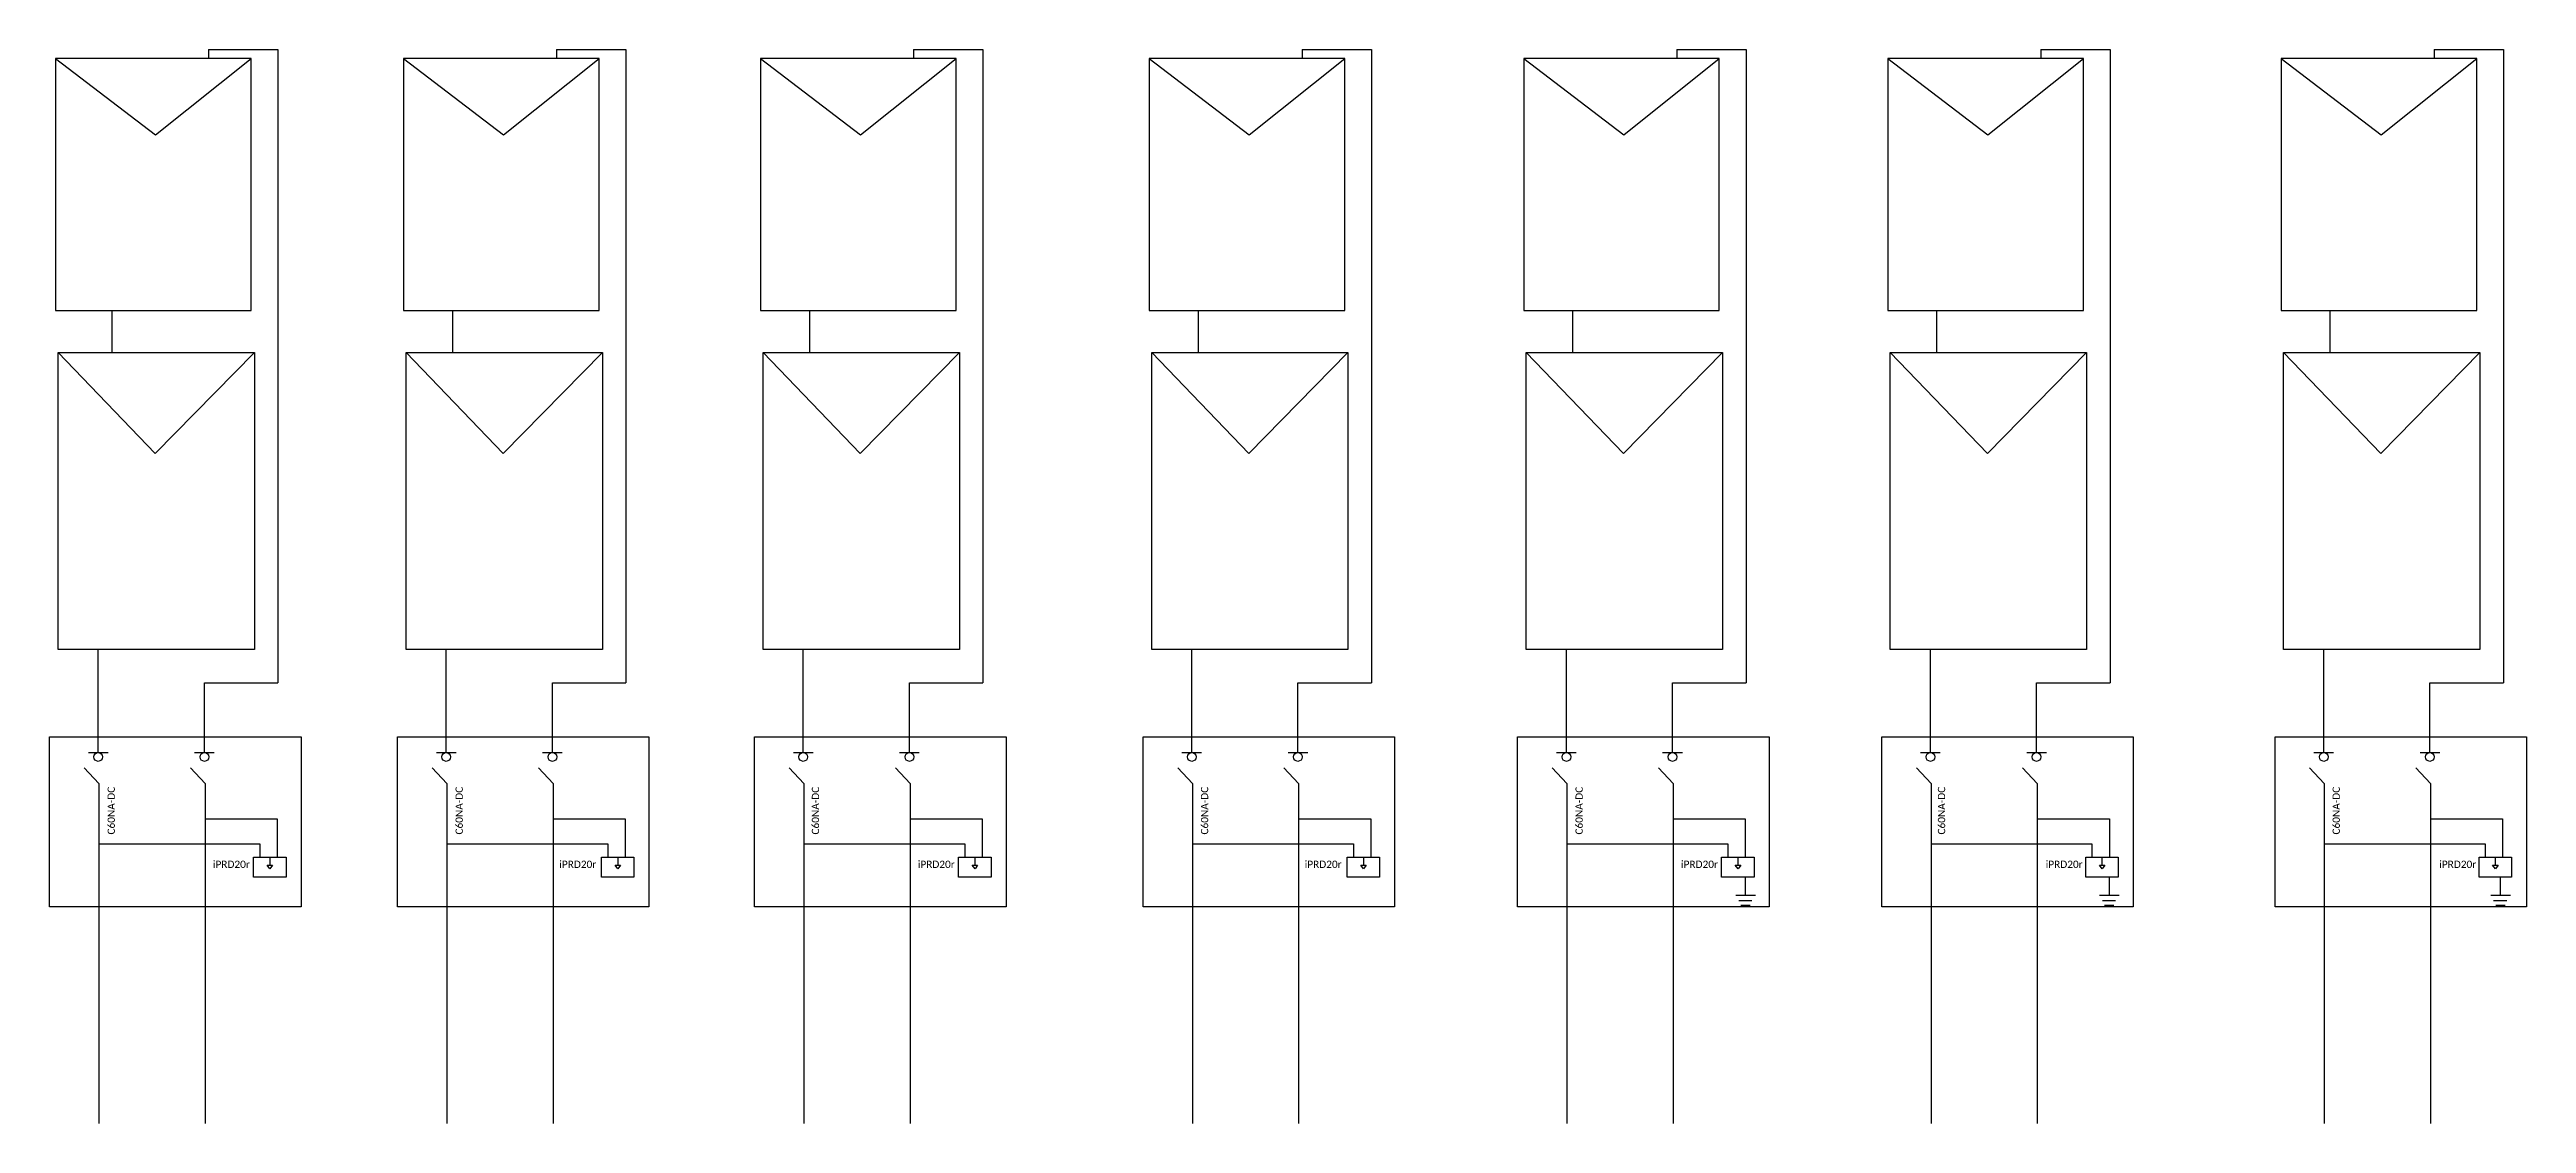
# Model space of a CAD drawing. Header units: inches. Extents: x 355 to 1848, y 183 to 399.
# Drawn here: x 1348.6 to 1411.2, y 349.5 to 376.6 of the extents above; entities that cross this region are included whole.
import ezdxf

# ---------------------------------------------------------------- set-up
doc = ezdxf.new("R2010")
doc.units = ezdxf.units.IN
doc.header["$MEASUREMENT"] = 0
doc.styles.get("Standard").update_dxf_attribs({"font": 'arial.ttf'})

msp = doc.modelspace()

# ---------------------------------------------------------------- texts
at = {"char_height": 0.2, "attachment_point": 1, "rotation": 90}
for insert in [(1350.103, 356.794), (1358.894, 356.794), (1367.895, 356.794), (1377.726, 356.794), (1387.188, 356.794), (1396.344, 356.794), (1406.315, 356.794)]:
    msp.add_mtext_dynamic_manual_height_columns('{\\fCalibri|b0|i0|c0|p34;\\H0.91667x;\\C5;C60NA-DC}', width=1.31569, gutter_width=1, heights=[0], dxfattribs=dict(at, insert=insert))
at = {"char_height": 0.2, "attachment_point": 1}
for insert in [(1352.763, 356.134), (1361.515, 356.134), (1370.572, 356.134), (1380.347, 356.134), (1389.854, 356.134), (1399.068, 356.134), (1409.01, 356.134)]:
    msp.add_mtext_dynamic_manual_height_columns('{\\fCalibri|b0|i0|c0|p34;\\H0.91667x;\\C3;iPRD20r}', width=0.98739, gutter_width=1, heights=[0], dxfattribs=dict(at, insert=insert))

# ---------------------------------------------------------------- linework, layer by layer
for p, q in [((1348.79, 376.407), (1351.316, 374.474)), ((1351.316, 374.474), (1353.732, 376.407)), ((1357.581, 376.407), (1360.107, 374.474)), ((1360.107, 374.474), (1362.523, 376.407)), ((1366.601, 376.407), (1369.128, 374.474)), ((1369.128, 374.474), (1371.543, 376.407)), ((1376.418, 376.407), (1378.944, 374.474)), ((1378.944, 374.474), (1381.36, 376.407)), ((1385.88, 376.407), (1388.407, 374.474)), ((1388.407, 374.474), (1390.822, 376.407)), ((1395.078, 376.407), (1397.604, 374.474)), ((1397.604, 374.474), (1400.02, 376.407)), ((1405.014, 376.407), (1407.54, 374.474)), ((1407.54, 374.474), (1409.956, 376.407)), ((1348.854, 368.974), (1351.309, 366.424)), ((1351.309, 366.424), (1353.813, 368.974)), ((1357.645, 368.974), (1360.1, 366.424)), ((1360.1, 366.424), (1362.604, 368.974)), ((1366.665, 368.974), (1369.12, 366.424)), ((1369.12, 366.424), (1371.624, 368.974)), ((1376.482, 368.974), (1378.937, 366.424)), ((1378.937, 366.424), (1381.441, 368.974)), ((1385.944, 368.974), (1388.399, 366.424)), ((1388.399, 366.424), (1390.903, 368.974)), ((1395.142, 368.974), (1397.597, 366.424)), ((1397.597, 366.424), (1400.101, 368.974)), ((1405.078, 368.974), (1407.533, 366.424)), ((1407.533, 366.424), (1410.037, 368.974)), ((1349.619, 358.864), (1349.867, 358.864)), ((1349.867, 358.864), (1350.116, 358.864)), ((1352.3, 358.864), (1352.549, 358.864)), ((1352.549, 358.864), (1352.797, 358.864)), ((1358.41, 358.864), (1358.658, 358.864)), ((1358.658, 358.864), (1358.907, 358.864)), ((1361.091, 358.864), (1361.34, 358.864)), ((1361.34, 358.864), (1361.588, 358.864)), ((1367.43, 358.864), (1367.679, 358.864)), ((1367.679, 358.864), (1367.928, 358.864)), ((1370.111, 358.864), (1370.36, 358.864)), ((1370.36, 358.864), (1370.609, 358.864)), ((1377.246, 358.864), (1377.495, 358.864)), ((1377.495, 358.864), (1377.744, 358.864)), ((1379.928, 358.864), (1380.177, 358.864)), ((1380.177, 358.864), (1380.425, 358.864)), ((1386.709, 358.864), (1386.958, 358.864)), ((1386.958, 358.864), (1387.207, 358.864)), ((1389.39, 358.864), (1389.639, 358.864)), ((1389.639, 358.864), (1389.888, 358.864)), ((1395.906, 358.864), (1396.155, 358.864)), ((1396.155, 358.864), (1396.404, 358.864)), ((1398.588, 358.864), (1398.836, 358.864)), ((1398.836, 358.864), (1399.085, 358.864)), ((1405.842, 358.864), (1406.091, 358.864)), ((1406.091, 358.864), (1406.34, 358.864)), ((1408.524, 358.864), (1408.773, 358.864)), ((1408.773, 358.864), (1409.021, 358.864)), ((1354.201, 356.225), (1354.201, 356.023)), ((1362.992, 356.225), (1362.992, 356.023)), ((1372.012, 356.225), (1372.012, 356.023)), ((1381.829, 356.225), (1381.829, 356.023)), ((1391.291, 356.225), (1391.291, 356.023)), ((1400.489, 356.225), (1400.489, 356.023)), ((1410.425, 356.225), (1410.425, 356.023)), ((1354.135, 356.023), (1354.272, 356.023)), ((1354.206, 355.93), (1354.135, 356.023)), ((1354.272, 356.023), (1354.206, 355.93)), ((1362.926, 356.023), (1363.063, 356.023)), ((1362.997, 355.93), (1362.926, 356.023)), ((1363.063, 356.023), (1362.997, 355.93)), ((1371.947, 356.023), (1372.083, 356.023)), ((1372.018, 355.93), (1371.947, 356.023)), ((1372.083, 356.023), (1372.018, 355.93)), ((1381.763, 356.023), (1381.9, 356.023)), ((1381.834, 355.93), (1381.763, 356.023)), ((1381.9, 356.023), (1381.834, 355.93)), ((1391.226, 356.023), (1391.362, 356.023)), ((1391.297, 355.93), (1391.226, 356.023)), ((1391.362, 356.023), (1391.297, 355.93)), ((1391.487, 355.259), (1391.487, 355.717)), ((1400.423, 356.023), (1400.56, 356.023)), ((1400.494, 355.93), (1400.423, 356.023)), ((1400.56, 356.023), (1400.494, 355.93)), ((1400.676, 355.259), (1400.676, 355.717)), ((1410.359, 356.023), (1410.496, 356.023)), ((1410.43, 355.93), (1410.359, 356.023)), ((1410.496, 356.023), (1410.43, 355.93)), ((1410.56, 355.259), (1410.56, 355.717)), ((1391.238, 355.259), (1391.487, 355.259)), ((1391.312, 355.129), (1391.644, 355.129)), ((1391.369, 355.012), (1391.602, 355.012)), ((1391.487, 355.259), (1391.737, 355.259)), ((1400.426, 355.259), (1400.676, 355.259)), ((1400.5, 355.129), (1400.833, 355.129)), ((1400.557, 355.012), (1400.791, 355.012)), ((1400.676, 355.259), (1400.925, 355.259)), ((1410.311, 355.259), (1410.56, 355.259)), ((1410.385, 355.129), (1410.717, 355.129)), ((1410.442, 355.012), (1410.675, 355.012)), ((1410.56, 355.259), (1410.809, 355.259))]:
    msp.add_line(p, q)
at = {"color": 242, "true_color": 0xcd2027}
for p, q in [((1352.655, 376.63), (1352.655, 376.407)), ((1352.655, 376.63), (1354.407, 376.63)), ((1354.407, 376.63), (1354.407, 360.627)), ((1361.446, 376.63), (1361.446, 376.407)), ((1361.446, 376.63), (1363.198, 376.63)), ((1363.198, 376.63), (1363.198, 360.627)), ((1370.467, 376.63), (1370.467, 376.407)), ((1370.467, 376.63), (1372.218, 376.63)), ((1372.218, 376.63), (1372.218, 360.627)), ((1380.283, 376.63), (1380.283, 376.407)), ((1380.283, 376.63), (1382.035, 376.63)), ((1382.035, 376.63), (1382.035, 360.627)), ((1389.746, 376.63), (1389.746, 376.407)), ((1389.746, 376.63), (1391.497, 376.63)), ((1391.497, 376.63), (1391.497, 360.627)), ((1398.943, 376.63), (1398.943, 376.407)), ((1398.943, 376.63), (1400.695, 376.63)), ((1400.695, 376.63), (1400.695, 360.627)), ((1408.879, 376.63), (1408.879, 376.407)), ((1408.879, 376.63), (1410.631, 376.63)), ((1410.631, 376.63), (1410.631, 360.627)), ((1352.549, 358.864), (1352.549, 360.627)), ((1352.549, 360.627), (1354.407, 360.627)), ((1361.34, 358.864), (1361.34, 360.627)), ((1361.34, 360.627), (1363.198, 360.627)), ((1370.36, 358.864), (1370.36, 360.627)), ((1370.36, 360.627), (1372.218, 360.627)), ((1380.177, 358.864), (1380.177, 360.627)), ((1380.177, 360.627), (1382.035, 360.627)), ((1389.639, 358.864), (1389.639, 360.627)), ((1389.639, 360.627), (1391.497, 360.627)), ((1398.836, 358.864), (1398.836, 360.627)), ((1398.836, 360.627), (1400.695, 360.627)), ((1408.773, 358.864), (1408.773, 360.627)), ((1408.773, 360.627), (1410.631, 360.627)), ((1352.196, 358.484), (1352.567, 358.088)), ((1360.987, 358.484), (1361.358, 358.088)), ((1370.007, 358.484), (1370.378, 358.088)), ((1379.824, 358.484), (1380.194, 358.088)), ((1389.286, 358.484), (1389.657, 358.088)), ((1398.484, 358.484), (1398.854, 358.088)), ((1408.42, 358.484), (1408.791, 358.088))]:
    msp.add_line(p, q, dxfattribs=at)
at = {"color": 5}
for p, q in [((1350.221, 368.974), (1350.221, 370.034)), ((1358.825, 368.974), (1358.825, 370.034)), ((1367.845, 368.974), (1367.845, 370.034)), ((1377.661, 368.974), (1377.661, 370.034)), ((1387.124, 368.974), (1387.124, 370.034)), ((1396.321, 368.974), (1396.321, 370.034)), ((1406.257, 368.974), (1406.257, 370.034)), ((1349.512, 358.484), (1349.883, 358.088)), ((1358.303, 358.484), (1358.674, 358.088)), ((1367.323, 358.484), (1367.694, 358.088)), ((1377.14, 358.484), (1377.51, 358.088)), ((1386.602, 358.484), (1386.973, 358.088)), ((1349.883, 356.562), (1353.948, 356.562)), ((1353.948, 356.562), (1353.948, 356.225)), ((1358.674, 356.562), (1362.739, 356.562)), ((1362.739, 356.562), (1362.739, 356.225)), ((1367.694, 356.562), (1371.76, 356.562)), ((1371.76, 356.562), (1371.76, 356.225)), ((1377.51, 356.562), (1381.576, 356.562)), ((1381.576, 356.562), (1381.576, 356.225)), ((1386.973, 356.562), (1391.039, 356.562)), ((1391.039, 356.562), (1391.039, 356.225)), ((1396.17, 356.562), (1400.236, 356.562)), ((1400.236, 356.562), (1400.236, 356.225)), ((1406.107, 356.562), (1410.172, 356.562)), ((1410.172, 356.562), (1410.172, 356.225))]:
    msp.add_line(p, q, dxfattribs=at)
at = {"color": 177, "true_color": 0x293189}
for p, q in [((1349.867, 358.864), (1349.867, 361.471)), ((1358.658, 358.864), (1358.658, 361.471)), ((1367.679, 358.864), (1367.679, 361.471)), ((1377.495, 358.864), (1377.495, 361.471)), ((1386.958, 358.864), (1386.958, 361.471)), ((1396.155, 358.864), (1396.155, 361.471)), ((1406.091, 358.864), (1406.091, 361.471)), ((1349.883, 358.088), (1349.883, 349.494)), ((1358.674, 358.088), (1358.674, 349.494)), ((1367.694, 358.088), (1367.694, 349.494)), ((1377.51, 358.088), (1377.51, 349.494)), ((1386.973, 358.088), (1386.973, 349.494)), ((1395.8, 358.484), (1396.17, 358.088)), ((1396.17, 358.088), (1396.17, 349.494)), ((1405.736, 358.484), (1406.107, 358.088)), ((1406.107, 358.088), (1406.107, 349.494))]:
    msp.add_line(p, q, dxfattribs=at)
at = {"color": 244, "true_color": 0x991b1e}
for p, q in [((1352.567, 358.088), (1352.567, 349.494)), ((1361.358, 358.088), (1361.358, 349.494)), ((1370.378, 358.088), (1370.378, 349.494)), ((1380.194, 358.088), (1380.194, 349.494)), ((1389.657, 358.088), (1389.657, 349.494)), ((1398.854, 358.088), (1398.854, 349.494)), ((1408.791, 358.088), (1408.791, 349.494))]:
    msp.add_line(p, q, dxfattribs=at)
at = {"color": 1}
for p, q in [((1352.567, 357.195), (1354.388, 357.195)), ((1354.388, 357.195), (1354.388, 356.225)), ((1361.358, 357.195), (1363.179, 357.195)), ((1363.179, 357.195), (1363.179, 356.225)), ((1370.378, 357.195), (1372.2, 357.195)), ((1372.2, 357.195), (1372.2, 356.225)), ((1380.194, 357.195), (1382.016, 357.195)), ((1382.016, 357.195), (1382.016, 356.225)), ((1389.657, 357.195), (1391.479, 357.195)), ((1391.479, 357.195), (1391.479, 356.225)), ((1398.854, 357.195), (1400.676, 357.195)), ((1400.676, 357.195), (1400.676, 356.225)), ((1408.791, 357.195), (1410.612, 357.195)), ((1410.612, 357.195), (1410.612, 356.225))]:
    msp.add_line(p, q, dxfattribs=at)
for points in [[(1348.79, 370.034), (1353.732, 370.034), (1353.732, 376.407), (1348.79, 376.407)], [(1357.581, 370.034), (1362.523, 370.034), (1362.523, 376.407), (1357.581, 376.407)], [(1366.601, 370.034), (1371.543, 370.034), (1371.543, 376.407), (1366.601, 376.407)], [(1376.418, 370.034), (1381.36, 370.034), (1381.36, 376.407), (1376.418, 376.407)], [(1385.88, 370.034), (1390.822, 370.034), (1390.822, 376.407), (1385.88, 376.407)], [(1395.078, 370.034), (1400.02, 370.034), (1400.02, 376.407), (1395.078, 376.407)], [(1405.014, 370.034), (1409.956, 370.034), (1409.956, 376.407), (1405.014, 376.407)], [(1348.854, 368.974), (1353.813, 368.974), (1353.813, 361.471), (1348.854, 361.471)], [(1357.645, 368.974), (1362.604, 368.974), (1362.604, 361.471), (1357.645, 361.471)], [(1366.665, 368.974), (1371.624, 368.974), (1371.624, 361.471), (1366.665, 361.471)], [(1376.482, 368.974), (1381.441, 368.974), (1381.441, 361.471), (1376.482, 361.471)], [(1385.944, 368.974), (1390.903, 368.974), (1390.903, 361.471), (1385.944, 361.471)], [(1395.142, 368.974), (1400.101, 368.974), (1400.101, 361.471), (1395.142, 361.471)], [(1405.078, 368.974), (1410.037, 368.974), (1410.037, 361.471), (1405.078, 361.471)], [(1348.637, 359.267), (1354.99, 359.267), (1354.99, 354.969), (1348.637, 354.969)], [(1357.428, 359.267), (1363.781, 359.267), (1363.781, 354.969), (1357.428, 354.969)], [(1366.448, 359.267), (1372.801, 359.267), (1372.801, 354.969), (1366.448, 354.969)], [(1376.265, 359.267), (1382.617, 359.267), (1382.617, 354.969), (1376.265, 354.969)], [(1385.727, 359.267), (1392.08, 359.267), (1392.08, 354.969), (1385.727, 354.969)], [(1394.925, 359.267), (1401.277, 359.267), (1401.277, 354.969), (1394.925, 354.969)], [(1404.861, 359.267), (1411.214, 359.267), (1411.214, 354.969), (1404.861, 354.969)], [(1353.791, 356.225), (1354.611, 356.225), (1354.611, 355.717), (1353.791, 355.717)], [(1362.582, 356.225), (1363.402, 356.225), (1363.402, 355.717), (1362.582, 355.717)], [(1371.602, 356.225), (1372.422, 356.225), (1372.422, 355.717), (1371.602, 355.717)], [(1381.419, 356.225), (1382.239, 356.225), (1382.239, 355.717), (1381.419, 355.717)], [(1390.881, 356.225), (1391.701, 356.225), (1391.701, 355.717), (1390.881, 355.717)], [(1400.078, 356.225), (1400.899, 356.225), (1400.899, 355.717), (1400.078, 355.717)], [(1410.015, 356.225), (1410.835, 356.225), (1410.835, 355.717), (1410.015, 355.717)]]:
    msp.add_lwpolyline(points, close=True)
for centre in [(1349.867, 358.754), (1352.549, 358.754), (1358.658, 358.754), (1361.34, 358.754), (1367.679, 358.754), (1370.36, 358.754), (1377.495, 358.754), (1380.177, 358.754), (1386.958, 358.754), (1389.639, 358.754), (1396.155, 358.754), (1398.836, 358.754), (1406.091, 358.754), (1408.773, 358.754)]:
    msp.add_circle(centre, 0.11)

msp.set_redraw_order([(e.dxf.handle, doc.entitydb.next_handle()) for e in msp.query("TEXT MTEXT ATTDEF DIMENSION ARC_DIMENSION")])  # texts and dimensions are drawn at this point

doc.saveas('drawing.dxf')
